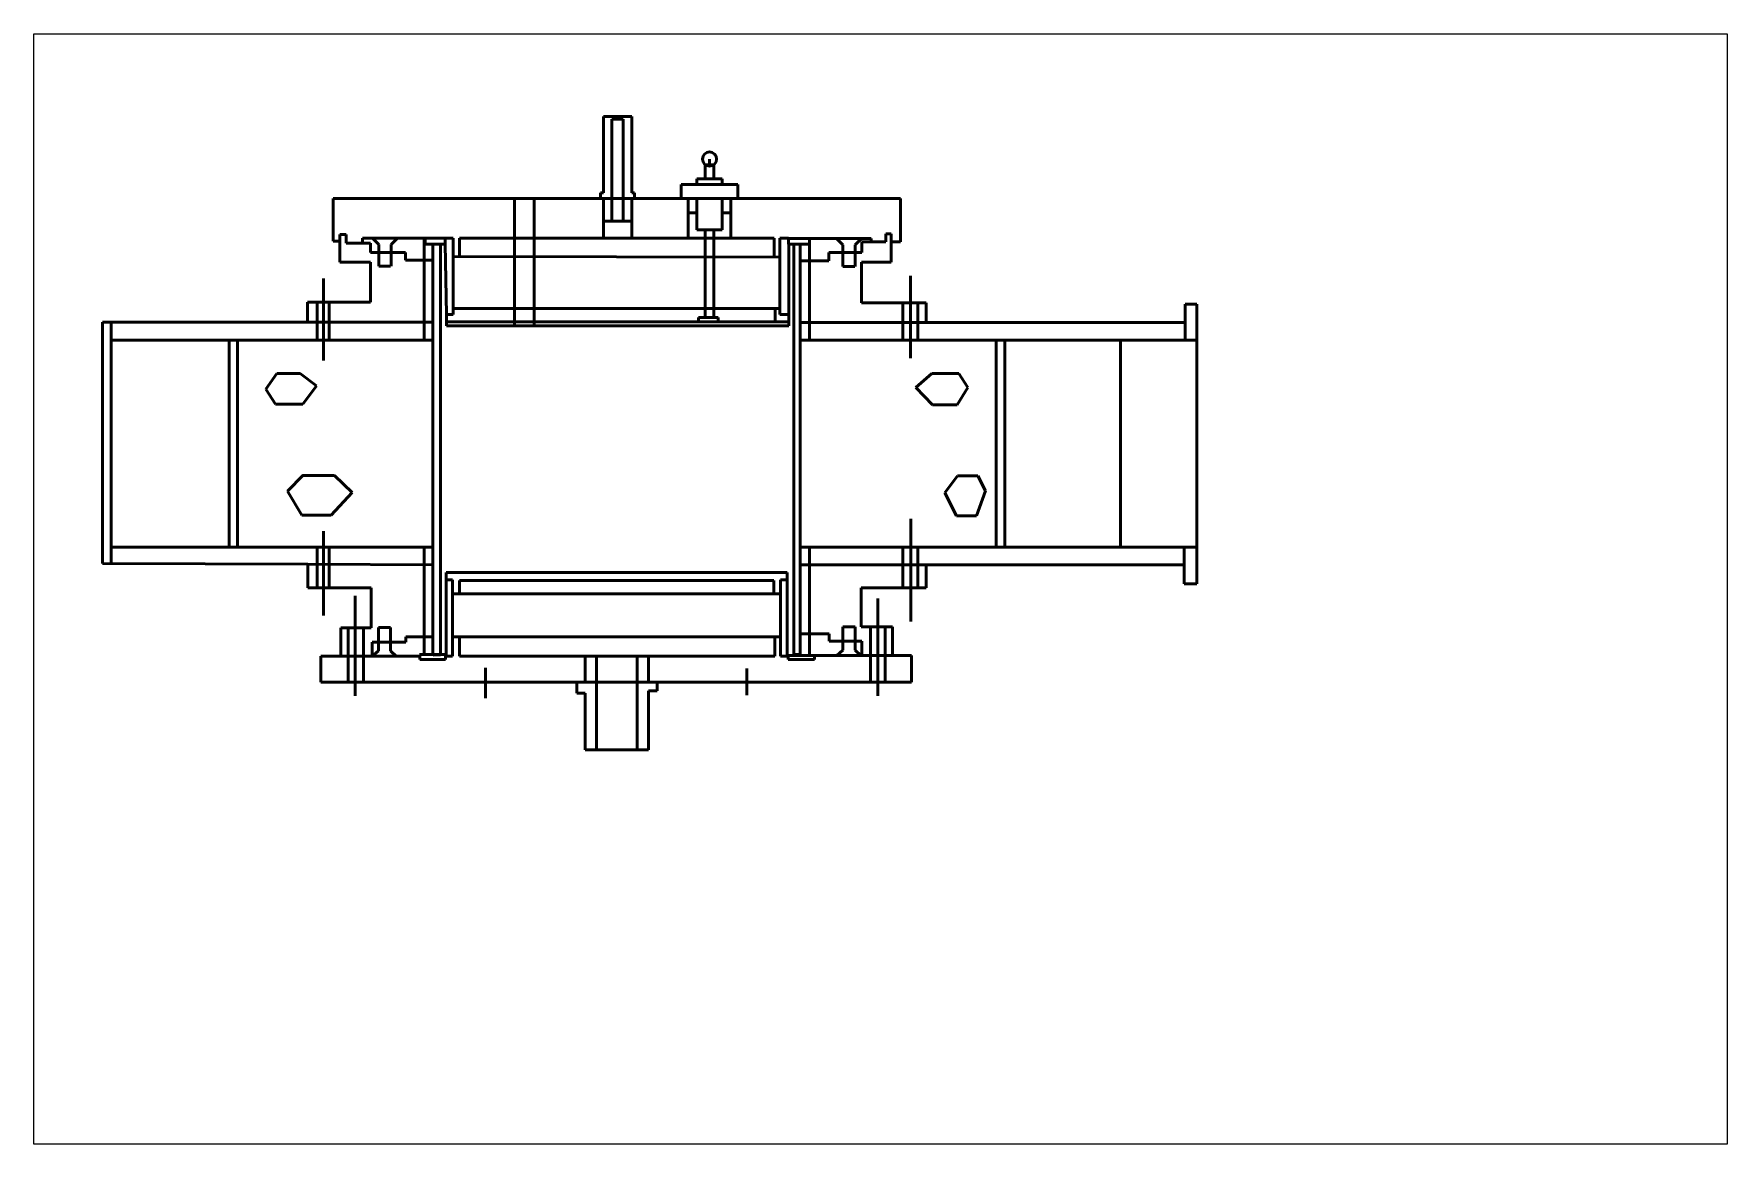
# Model space of a CAD drawing. Header units: millimetres. Extents: x 10739 to 32134, y 609 to 16625.
# Drawn here: x 18841 to 19440, y 1564 to 1957 of the extents above; entities that cross this region are included whole.
import ezdxf

# ---------------------------------------------------------------- set-up
doc = ezdxf.new("R2010")
doc.units = ezdxf.units.MM
picture_1 = doc.add_image_def('image1.jpg', size_in_pixel=(944, 619))

msp = doc.modelspace()

# ---------------------------------------------------------------- linework, layer by layer
at = {"color": 18, "lineweight": 50, "true_color": 0x000000}
for p, q in [((19052.67826, 1927.36425), (19042.67826, 1927.36425)), ((19042.67826, 1927.36425), (19042.67826, 1900.36425)), ((19052.67826, 1925.36425), (19052.67826, 1927.36425)), ((19049.67826, 1926.44025), (19045.67826, 1926.44025)), ((19045.67826, 1926.44025), (19045.67826, 1890.44025)), ((19049.67826, 1890.44025), (19049.67826, 1926.44025)), ((19052.67826, 1900.36425), (19052.67826, 1925.36425)), ((19081.67826, 1910.36425), (19078.67826, 1910.36425)), ((19078.67826, 1910.36425), (19078.67826, 1905.36425)), ((19080.17826, 1910.36425), (19080.17826, 1912.36425)), ((19081.67826, 1910.36425), (19080.17826, 1910.36425)), ((19081.67826, 1905.36425), (19081.67826, 1910.36425)), ((19090.17826, 1903.36425), (19070.17826, 1903.36425)), ((19070.17826, 1903.36425), (19070.17826, 1898.36425)), ((19075.67826, 1903.36425), (19075.67826, 1905.36425)), ((19075.67826, 1905.36425), (19084.67826, 1905.36425)), ((19084.67826, 1905.36425), (19084.67826, 1903.36425)), ((19090.17826, 1898.36425), (19090.17826, 1903.36425)), ((19147.67826, 1898.36425), (18947.19038, 1898.36425)), ((18947.19038, 1898.36425), (18947.19038, 1883.3915)), ((19011.24079, 1898.36425), (19011.24079, 1853.36425)), ((19018.24079, 1853.36425), (19018.24079, 1898.36425)), ((19042.67826, 1900.36425), (19041.67826, 1900.36425)), ((19041.67826, 1900.36425), (19041.67826, 1898.36425)), ((19042.67826, 1884.44025), (19042.67826, 1898.36425)), ((19042.67826, 1898.36425), (19052.67826, 1898.36425)), ((19053.67826, 1900.36425), (19052.67826, 1900.36425)), ((19052.67826, 1898.36425), (19052.67826, 1884.44025)), ((19053.67826, 1898.36425), (19053.67826, 1900.36425)), ((19072.67826, 1898.36425), (19072.67826, 1893.36425)), ((19075.67826, 1893.36425), (19075.67826, 1898.36425)), ((19087.67826, 1898.36425), (19084.67826, 1898.36425)), ((19084.67826, 1898.36425), (19084.67826, 1887.36425)), ((19087.67826, 1898.36425), (19087.67826, 1893.36425)), ((19147.67826, 1883.0828), (19147.67826, 1898.36425)), ((19072.67826, 1893.36425), (19072.67826, 1884.44025)), ((19072.67826, 1893.36425), (19075.67826, 1893.36425)), ((19075.67826, 1893.36425), (19075.67826, 1887.36425)), ((19087.67826, 1893.36425), (19084.67826, 1893.36425)), ((19084.67826, 1887.36425), (19084.67826, 1893.36425)), ((19087.67826, 1893.36425), (19087.67826, 1884.44025)), ((18949.49606, 1883.3915), (18949.49606, 1885.69563)), ((18949.49606, 1885.69563), (18951.80184, 1885.69563)), ((18951.80184, 1885.69563), (18951.80184, 1882.67146)), ((19052.67826, 1890.44025), (19042.67826, 1890.44025)), ((19052.67826, 1890.44025), (19049.67826, 1890.44025)), ((19075.67826, 1887.36425), (19084.67826, 1887.36425)), ((19081.67826, 1887.36425), (19078.67826, 1887.36425)), ((19078.67826, 1887.36425), (19078.67826, 1856.36425)), ((19084.67826, 1887.36425), (19081.67826, 1887.36425)), ((19081.67826, 1887.36425), (19081.67826, 1856.36425)), ((19144.37558, 1885.96295), (19142.50218, 1885.96295)), ((19142.50218, 1885.96295), (19142.50218, 1883.0828)), ((19144.37558, 1875.88242), (19144.37558, 1885.96295)), ((18947.19038, 1883.3915), (18949.49606, 1883.3915)), ((18949.49606, 1875.88242), (18949.49606, 1883.3915)), ((18951.80184, 1882.67146), (18960.30416, 1882.67146)), ((18989.5122, 1884.38066), (18957.52092, 1884.38066)), ((18957.52092, 1884.38066), (18957.52092, 1882.67146)), ((18960.30416, 1882.67146), (18960.30416, 1879.3593)), ((18960.30416, 1879.3593), (18972.69734, 1879.3593)), ((18963.27326, 1882.164), (18961.04423, 1884.38066)), ((18963.27326, 1874.50676), (18963.27326, 1882.164)), ((18967.6174, 1882.164), (18969.84749, 1884.38066)), ((18967.6174, 1874.50676), (18967.6174, 1882.164)), ((18972.69734, 1879.3593), (18972.69734, 1876.62316)), ((18979.3352, 1848.30707), (18979.3352, 1884.38066)), ((18982.3352, 1876.62316), (18982.3352, 1882.33164)), ((18982.3352, 1882.33164), (18985.09612, 1882.33164)), ((18985.09612, 1882.33164), (18985.09612, 1737.1315)), ((18987.24079, 1857.36425), (18986.69614, 1882.33164)), ((18989.5122, 1877.9715), (18989.5122, 1884.38066)), ((18991.75706, 1877.9715), (18991.75706, 1884.44025)), ((18991.75706, 1884.44025), (19103.0367, 1884.44025)), ((19052.67826, 1884.44025), (19042.67826, 1884.44025)), ((19103.0367, 1884.44025), (19103.0367, 1877.67298)), ((19105.03691, 1884.11837), (19105.03691, 1884.44025)), ((19105.03691, 1884.44025), (19108.07031, 1884.44025)), ((19105.03691, 1877.66772), (19105.03691, 1884.11837)), ((19108.07031, 1884.44025), (19108.07031, 1884.25217)), ((19108.24079, 1857.36425), (19108.24079, 1882.22116)), ((19112.7434, 1882.33164), (19109.95892, 1882.33164)), ((19109.95892, 1882.33164), (19109.95892, 1737.23741)), ((19112.25838, 1737.23741), (19112.25838, 1882.33164)), ((19115.56043, 1881.89756), (19115.56043, 1884.25217)), ((19115.56043, 1884.25217), (19137.35572, 1884.25217)), ((19115.56043, 1848.30707), (19115.56043, 1881.89756)), ((19133.98804, 1879.35526), (19122.31537, 1879.35526)), ((19122.31537, 1879.35526), (19122.31537, 1876.33113)), ((19127.31047, 1882.03551), (19125.08144, 1884.25217)), ((19127.31047, 1874.37826), (19127.31047, 1882.03551)), ((19131.6546, 1882.03551), (19133.8847, 1884.25217)), ((19131.6546, 1874.37826), (19131.6546, 1882.03551)), ((19137.30245, 1883.0828), (19133.98804, 1883.0828)), ((19133.98804, 1883.0828), (19133.98804, 1879.35526)), ((19137.35572, 1884.25217), (19137.30245, 1883.0828)), ((19142.50218, 1883.0828), (19137.30245, 1883.0828)), ((19144.37558, 1883.0828), (19147.67826, 1883.0828)), ((18960.30416, 1875.88242), (18949.49606, 1875.88242)), ((18960.30416, 1861.82957), (18960.30416, 1875.88242)), ((18963.27326, 1874.50676), (18967.45314, 1874.50676)), ((18972.69734, 1876.62316), (18978.74982, 1876.62316)), ((18978.74982, 1876.62316), (18982.3352, 1876.62316)), ((18982.3352, 1876.62316), (18982.3352, 1737.05283)), ((18989.5122, 1877.9715), (18989.5122, 1859.59147)), ((19105.03691, 1877.66772), (18989.5122, 1877.9715)), ((19105.03691, 1859.59147), (19105.03691, 1877.66772)), ((19122.31537, 1876.33113), (19112.25838, 1876.33113)), ((19127.31047, 1874.37826), (19131.49035, 1874.37826)), ((19133.8558, 1861.48165), (19133.8558, 1875.88242)), ((19133.8558, 1875.88242), (19144.37558, 1875.88242)), ((18943.71002, 1848.30707), (18943.71002, 1870.15269)), ((18943.71002, 1870.15269), (18943.71002, 1841.15425)), ((19151.21793, 1861.48165), (19151.21793, 1871.12157)), ((19151.21793, 1871.12157), (19151.21793, 1842.01)), ((18938.08894, 1854.72891), (18938.08894, 1861.82957)), ((18938.08894, 1861.82957), (18960.30416, 1861.82957)), ((18941.45698, 1848.30707), (18941.45698, 1861.82957)), ((18941.45698, 1861.82957), (18945.76083, 1861.82957)), ((18945.76083, 1861.82957), (18945.76083, 1848.30707)), ((19156.76885, 1861.48165), (19133.8558, 1861.48165)), ((19148.55475, 1854.5693), (19148.55475, 1861.48165)), ((19148.55475, 1861.48165), (19153.74256, 1861.48165)), ((19153.74256, 1861.48165), (19153.74256, 1854.5693)), ((19156.76885, 1854.5693), (19156.76885, 1861.48165)), ((18987.24079, 1853.36425), (18987.24079, 1857.36425)), ((18987.24079, 1857.36425), (18989.5122, 1857.36425)), ((18989.5122, 1859.59147), (19105.03691, 1859.59147)), ((18989.5122, 1857.36425), (18989.5122, 1859.59147)), ((19083.24079, 1856.36425), (19076.24079, 1856.36425)), ((19076.24079, 1856.36425), (19076.24079, 1854.86425)), ((19083.24079, 1854.86425), (19083.24079, 1856.36425)), ((19105.03691, 1857.36425), (19105.03691, 1859.59147)), ((19108.24079, 1857.36425), (19105.03691, 1857.36425)), ((19108.24079, 1853.36425), (19108.24079, 1857.36425)), ((19252.3521, 1861.03639), (19248.29637, 1861.03639)), ((19248.29637, 1861.03639), (19248.29637, 1848.30707)), ((19252.3521, 1861.03639), (19252.3521, 1762.26708)), ((18865.68093, 1769.37822), (18865.68093, 1854.72891)), ((18865.68093, 1854.72891), (18982.3352, 1854.72891)), ((18868.66565, 1848.30707), (18868.66565, 1854.72891)), ((18982.3352, 1854.72891), (18982.3352, 1848.30707)), ((19011.24079, 1854.86425), (18987.24079, 1854.86425)), ((19011.24079, 1853.36425), (18987.24079, 1853.36425)), ((19018.24079, 1854.86425), (19011.24079, 1854.86425)), ((19011.24079, 1853.36425), (19018.24079, 1853.36425)), ((19108.24079, 1854.86425), (19018.24079, 1854.86425)), ((19018.24079, 1853.36425), (19108.24079, 1853.36425)), ((19108.24079, 1853.36425), (19108.24079, 1854.86425)), ((19148.55475, 1854.5693), (19112.25838, 1854.5693)), ((19153.74256, 1854.5693), (19148.55475, 1854.5693)), ((19148.55475, 1854.5693), (19148.55475, 1848.30707)), ((19248.29637, 1854.5693), (19153.74256, 1854.5693)), ((19153.74256, 1854.5693), (19153.74256, 1848.30707)), ((18982.3352, 1848.30707), (18868.66565, 1848.30707)), ((18868.66565, 1848.30707), (18868.66565, 1769.36792)), ((18910.35482, 1848.30707), (18910.35482, 1775.12263)), ((18913.35482, 1775.12263), (18913.35482, 1848.30707)), ((18982.3352, 1848.30707), (18979.3352, 1848.30707)), ((19248.29637, 1848.30707), (19112.25838, 1848.30707)), ((19181.47588, 1848.30707), (19181.47588, 1775.12263)), ((19184.51364, 1848.30707), (19184.51364, 1775.12263)), ((19225.45606, 1848.30707), (19225.45606, 1775.12263)), ((19248.29637, 1848.30707), (19252.3521, 1848.30707)), ((19151.26524, 1748.88956), (19151.26524, 1785.241)), ((18943.71295, 1780.83856), (18943.71295, 1751.06588)), ((18982.3352, 1775.12263), (18868.66565, 1775.12263)), ((18910.35482, 1775.12263), (18913.35482, 1775.12263)), ((18941.45698, 1760.82927), (18941.45698, 1775.12263)), ((18945.76083, 1775.12263), (18945.76083, 1760.82927)), ((18979.3352, 1775.12263), (18979.3352, 1737.19577)), ((19252.3521, 1775.12263), (19112.25838, 1775.12263)), ((19115.55127, 1775.12263), (19115.55127, 1736.8442)), ((19148.55475, 1775.12263), (19148.55475, 1760.82927)), ((19153.74256, 1775.12263), (19148.55475, 1775.12263)), ((19153.74256, 1760.82927), (19153.74256, 1775.12263)), ((19247.87733, 1762.26708), (19247.87733, 1775.12263)), ((19247.87733, 1775.12263), (19252.3521, 1775.12263)), ((18938.20784, 1769.12807), (18865.68093, 1769.37822)), ((18938.20784, 1760.82927), (18938.20784, 1769.12807)), ((18938.20784, 1769.12807), (18982.3352, 1768.97587)), ((18987.05738, 1763.64623), (18987.05738, 1766.17009)), ((18987.05738, 1766.17009), (19107.63171, 1766.17009)), ((19107.63171, 1766.17009), (19107.63171, 1764.36012)), ((19247.87733, 1768.97587), (19112.25838, 1768.97587)), ((19156.76885, 1768.97587), (19156.76885, 1760.82927)), ((18960.52826, 1760.82927), (18938.20784, 1760.82927)), ((18960.52826, 1746.63321), (18960.52826, 1760.82927)), ((18989.34901, 1763.64623), (18987.05738, 1763.64623)), ((18987.05738, 1763.64623), (18987.05738, 1736.61929)), ((18989.34901, 1743.49588), (18989.34901, 1763.64623)), ((18991.78453, 1758.62869), (18991.78453, 1763.34921)), ((18991.78453, 1763.34921), (19102.95035, 1763.34921)), ((19102.95035, 1763.34921), (19102.95035, 1758.62869)), ((19105.30397, 1763.64623), (19105.29045, 1743.49588)), ((19107.63171, 1763.64623), (19105.30397, 1763.64623)), ((19107.63171, 1764.36012), (19107.63171, 1763.64623)), ((19107.63171, 1763.64623), (19107.63171, 1737.23741)), ((19156.76885, 1760.82927), (19133.72178, 1760.82927)), ((19133.72178, 1760.82927), (19133.72178, 1746.96446)), ((19148.55475, 1760.82927), (19153.74256, 1760.82927)), ((19151.26524, 1760.82927), (19151.26524, 1748.88956)), ((19252.3521, 1762.26708), (19247.87733, 1762.26708)), ((18954.96481, 1722.64769), (18954.96481, 1757.92365)), ((19105.3006, 1758.62869), (18989.34901, 1758.62869)), ((19139.6422, 1722.64769), (19139.6422, 1757.06324)), ((18952.4207, 1746.63321), (18949.83346, 1746.63321)), ((18949.83346, 1746.63321), (18949.83346, 1736.61929)), ((18952.4207, 1736.61929), (18952.4207, 1746.63321)), ((18957.8826, 1746.63321), (18952.4207, 1746.63321)), ((18957.8826, 1736.61929), (18957.8826, 1746.63321)), ((18957.8826, 1746.63321), (18960.52826, 1746.63321)), ((18972.83109, 1741.55795), (18960.94899, 1741.55795)), ((18960.94899, 1741.55795), (18960.94899, 1736.61929)), ((18967.46515, 1746.76824), (18963.12101, 1746.76824)), ((18963.12101, 1746.76824), (18963.12101, 1741.7511)), ((18963.12101, 1741.7511), (18963.12101, 1738.58679)), ((18967.46515, 1741.7511), (18967.46515, 1746.76824)), ((18967.46515, 1741.7511), (18967.46515, 1738.58679)), ((18982.3352, 1743.49588), (18972.83109, 1743.49588)), ((18972.83109, 1743.49588), (18972.83109, 1741.55795)), ((18989.34901, 1736.61929), (18989.34901, 1743.49588)), ((18989.34901, 1743.49588), (18991.80365, 1743.49588)), ((18991.80365, 1743.49588), (18991.80365, 1736.61929)), ((19105.29045, 1743.49588), (18991.80365, 1743.49588)), ((19103.21972, 1736.61929), (19103.21972, 1743.49588)), ((19103.21972, 1743.49588), (19105.29045, 1743.49588)), ((19105.29045, 1743.49588), (19105.29045, 1736.61929)), ((19122.48007, 1744.59026), (19112.25838, 1744.59026)), ((19122.48007, 1741.97601), (19122.48007, 1744.59026)), ((19134.0213, 1741.97601), (19122.48007, 1741.97601)), ((19131.6546, 1746.99316), (19127.31047, 1746.99316)), ((19127.31047, 1746.99316), (19127.31047, 1741.97601)), ((19127.31047, 1741.97601), (19127.31047, 1738.81171)), ((19131.6546, 1741.97601), (19131.6546, 1746.99316)), ((19131.6546, 1740.18721), (19131.6546, 1741.97601)), ((19131.6546, 1741.97601), (19131.6546, 1738.81171)), ((19133.72178, 1746.96446), (19144.86176, 1746.96446)), ((19134.0213, 1736.8442), (19134.0213, 1741.97601)), ((19142.29346, 1746.96446), (19137.06643, 1746.96446)), ((19137.06643, 1746.96446), (19137.06643, 1727.41114)), ((19142.29346, 1727.41114), (19142.29346, 1746.96446)), ((19144.86176, 1746.96446), (19144.86176, 1736.8442)), ((18942.84304, 1727.41114), (18942.84304, 1736.61929)), ((18942.84304, 1736.61929), (18977.73806, 1736.61929)), ((18952.4207, 1727.41114), (18952.4207, 1736.61929)), ((18960.94899, 1736.61929), (18957.8826, 1736.61929)), ((18957.8826, 1736.61929), (18957.8826, 1727.41114)), ((18963.12101, 1738.58679), (18960.94899, 1736.61929)), ((18967.46515, 1738.58679), (18969.41974, 1736.61929)), ((18982.3352, 1737.05283), (18982.85802, 1737.1315)), ((18985.09612, 1737.1315), (18982.85802, 1737.1315)), ((18986.90602, 1736.61929), (18989.34901, 1736.61929)), ((18991.80365, 1736.61929), (19103.21972, 1736.61929)), ((19040.25914, 1736.61929), (19036.25914, 1736.61929)), ((19036.25914, 1736.61929), (19036.25914, 1727.41114)), ((19040.25914, 1736.61929), (19040.25914, 1703.55004)), ((19054.57694, 1703.55004), (19054.57694, 1736.61929)), ((19054.57694, 1736.61929), (19058.64895, 1736.61929)), ((19058.64895, 1736.61929), (19058.64895, 1727.41114)), ((19105.29045, 1736.61929), (19107.95159, 1736.61929)), ((19107.63171, 1737.23741), (19107.63171, 1736.61929)), ((19109.95892, 1737.23741), (19112.25838, 1737.23741)), ((19144.86176, 1736.8442), (19109.95892, 1736.8442)), ((19127.31047, 1738.81171), (19125.13845, 1736.8442)), ((19131.6546, 1738.81171), (19133.60919, 1736.8442)), ((19144.86176, 1736.8442), (19151.56423, 1736.8442)), ((19151.56423, 1736.8442), (19151.56423, 1727.41114)), ((19001.02657, 1721.78728), (19001.02657, 1732.54214)), ((19093.36522, 1722.86277), (19093.36522, 1732.32706)), ((19151.56423, 1727.41114), (18942.84304, 1727.41114)), ((18957.8826, 1727.41114), (18952.4207, 1727.41114)), ((19033.25914, 1723.55004), (19033.25914, 1727.41114)), ((19058.64895, 1727.41114), (19061.64895, 1727.41114)), ((19061.64895, 1724.41114), (19058.64895, 1724.41114)), ((19058.64895, 1724.41114), (19058.64895, 1703.55004)), ((19061.64895, 1727.41114), (19061.64895, 1724.41114)), ((19036.25914, 1723.55004), (19033.25914, 1723.55004)), ((19036.25914, 1703.55004), (19036.25914, 1723.55004)), ((19040.25914, 1703.55004), (19036.25914, 1703.55004)), ((19040.25914, 1703.55004), (19054.57694, 1703.55004)), ((19058.64895, 1703.55004), (19054.57694, 1703.55004))]:
    msp.add_line(p, q, dxfattribs=at)
at = {"color": 240, "lineweight": 50, "true_color": 0xed1f24}
for p, q in [((18986.69614, 1884.38066), (18979.65646, 1884.38066)), ((18979.65646, 1884.38066), (18979.65646, 1882.33164)), ((18979.65646, 1882.33164), (18985.09612, 1882.33164)), ((18985.09612, 1882.33164), (18986.69614, 1882.33164)), ((18986.69614, 1882.33164), (18986.69614, 1884.38066)), ((19115.56043, 1884.25217), (19108.07031, 1884.25217)), ((19108.07031, 1884.25217), (19108.07031, 1882.22116)), ((19108.07031, 1882.22116), (19109.95892, 1882.22116)), ((19112.25838, 1882.33164), (19115.56043, 1882.33164)), ((19115.56043, 1882.33164), (19115.56043, 1884.25217)), ((18986.90602, 1737.19577), (18977.69973, 1737.19577)), ((18977.69973, 1737.19577), (18977.73806, 1736.61929)), ((18977.73806, 1736.61929), (18977.73806, 1735.50101)), ((18986.90602, 1735.50101), (18986.90602, 1737.19577)), ((19117.29723, 1736.8442), (19107.95159, 1736.8442)), ((19107.95159, 1736.8442), (19107.95159, 1736.61929)), ((19107.95159, 1736.61929), (19107.95159, 1735.49893)), ((19117.29723, 1735.49893), (19117.29723, 1736.8442)), ((18977.73806, 1735.50101), (18986.90602, 1735.50101)), ((19107.95159, 1735.49893), (19117.29723, 1735.49893))]:
    msp.add_line(p, q, dxfattribs=at)
at = {"lineweight": 50}
for p, q in [((19103.33185, 1859.59147), (19103.33185, 1854.86425)), ((18923.36116, 1831.07544), (18927.19091, 1836.58617)), ((18927.19091, 1836.58617), (18935.46294, 1836.58617)), ((18935.46294, 1836.58617), (18941.28411, 1832.14698)), ((18941.28411, 1832.14698), (18936.38211, 1825.71773)), ((19158.73035, 1836.55226), (19153.13279, 1831.63383)), ((19153.13279, 1831.63383), (19159.01982, 1825.46171)), ((19168.28472, 1836.55226), (19158.73035, 1836.55226)), ((19167.70568, 1825.46171), (19171.46957, 1831.63383)), ((19171.46957, 1831.63383), (19168.28472, 1836.55226)), ((18926.73128, 1825.71773), (18923.36116, 1831.07544)), ((18936.38211, 1825.71773), (18926.73128, 1825.71773)), ((19159.01982, 1825.46171), (19167.70568, 1825.46171)), ((18936.53529, 1800.61318), (18931.02057, 1794.94935)), ((18947.56473, 1800.46008), (18936.38622, 1800.46008)), ((18953.84544, 1794.49009), (18947.56473, 1800.46008)), ((19163.37152, 1794.38876), (19167.811, 1800.36803)), ((19167.811, 1800.36803), (19174.95267, 1800.36803)), ((19174.95267, 1800.36803), (19177.7514, 1795.06384)), ((18931.02057, 1794.94935), (18936.07575, 1786.5301)), ((18946.49248, 1786.5301), (18953.84544, 1794.49009)), ((19167.52144, 1786.28784), (19163.37152, 1794.38876)), ((19177.7514, 1795.06384), (19174.56664, 1786.28784)), ((18936.07575, 1786.5301), (18946.49248, 1786.5301)), ((19174.56664, 1786.28784), (19167.52144, 1786.28784))]:
    msp.add_line(p, q, dxfattribs=at)
at = {"color": 18, "lineweight": 50, "true_color": 0x000000}
msp.add_circle((19080.17826, 1912.36425), 2.5, dxfattribs=at)

# ---------------------------------------------------------------- pictures from other files: only their frames are drawn
image = msp.add_image(picture_1, insert=(18841.36597, 1564.17482), size_in_units=(598.47342, 392.43119))
image.dxf.flags = 7

doc.saveas('drawing.dxf')
